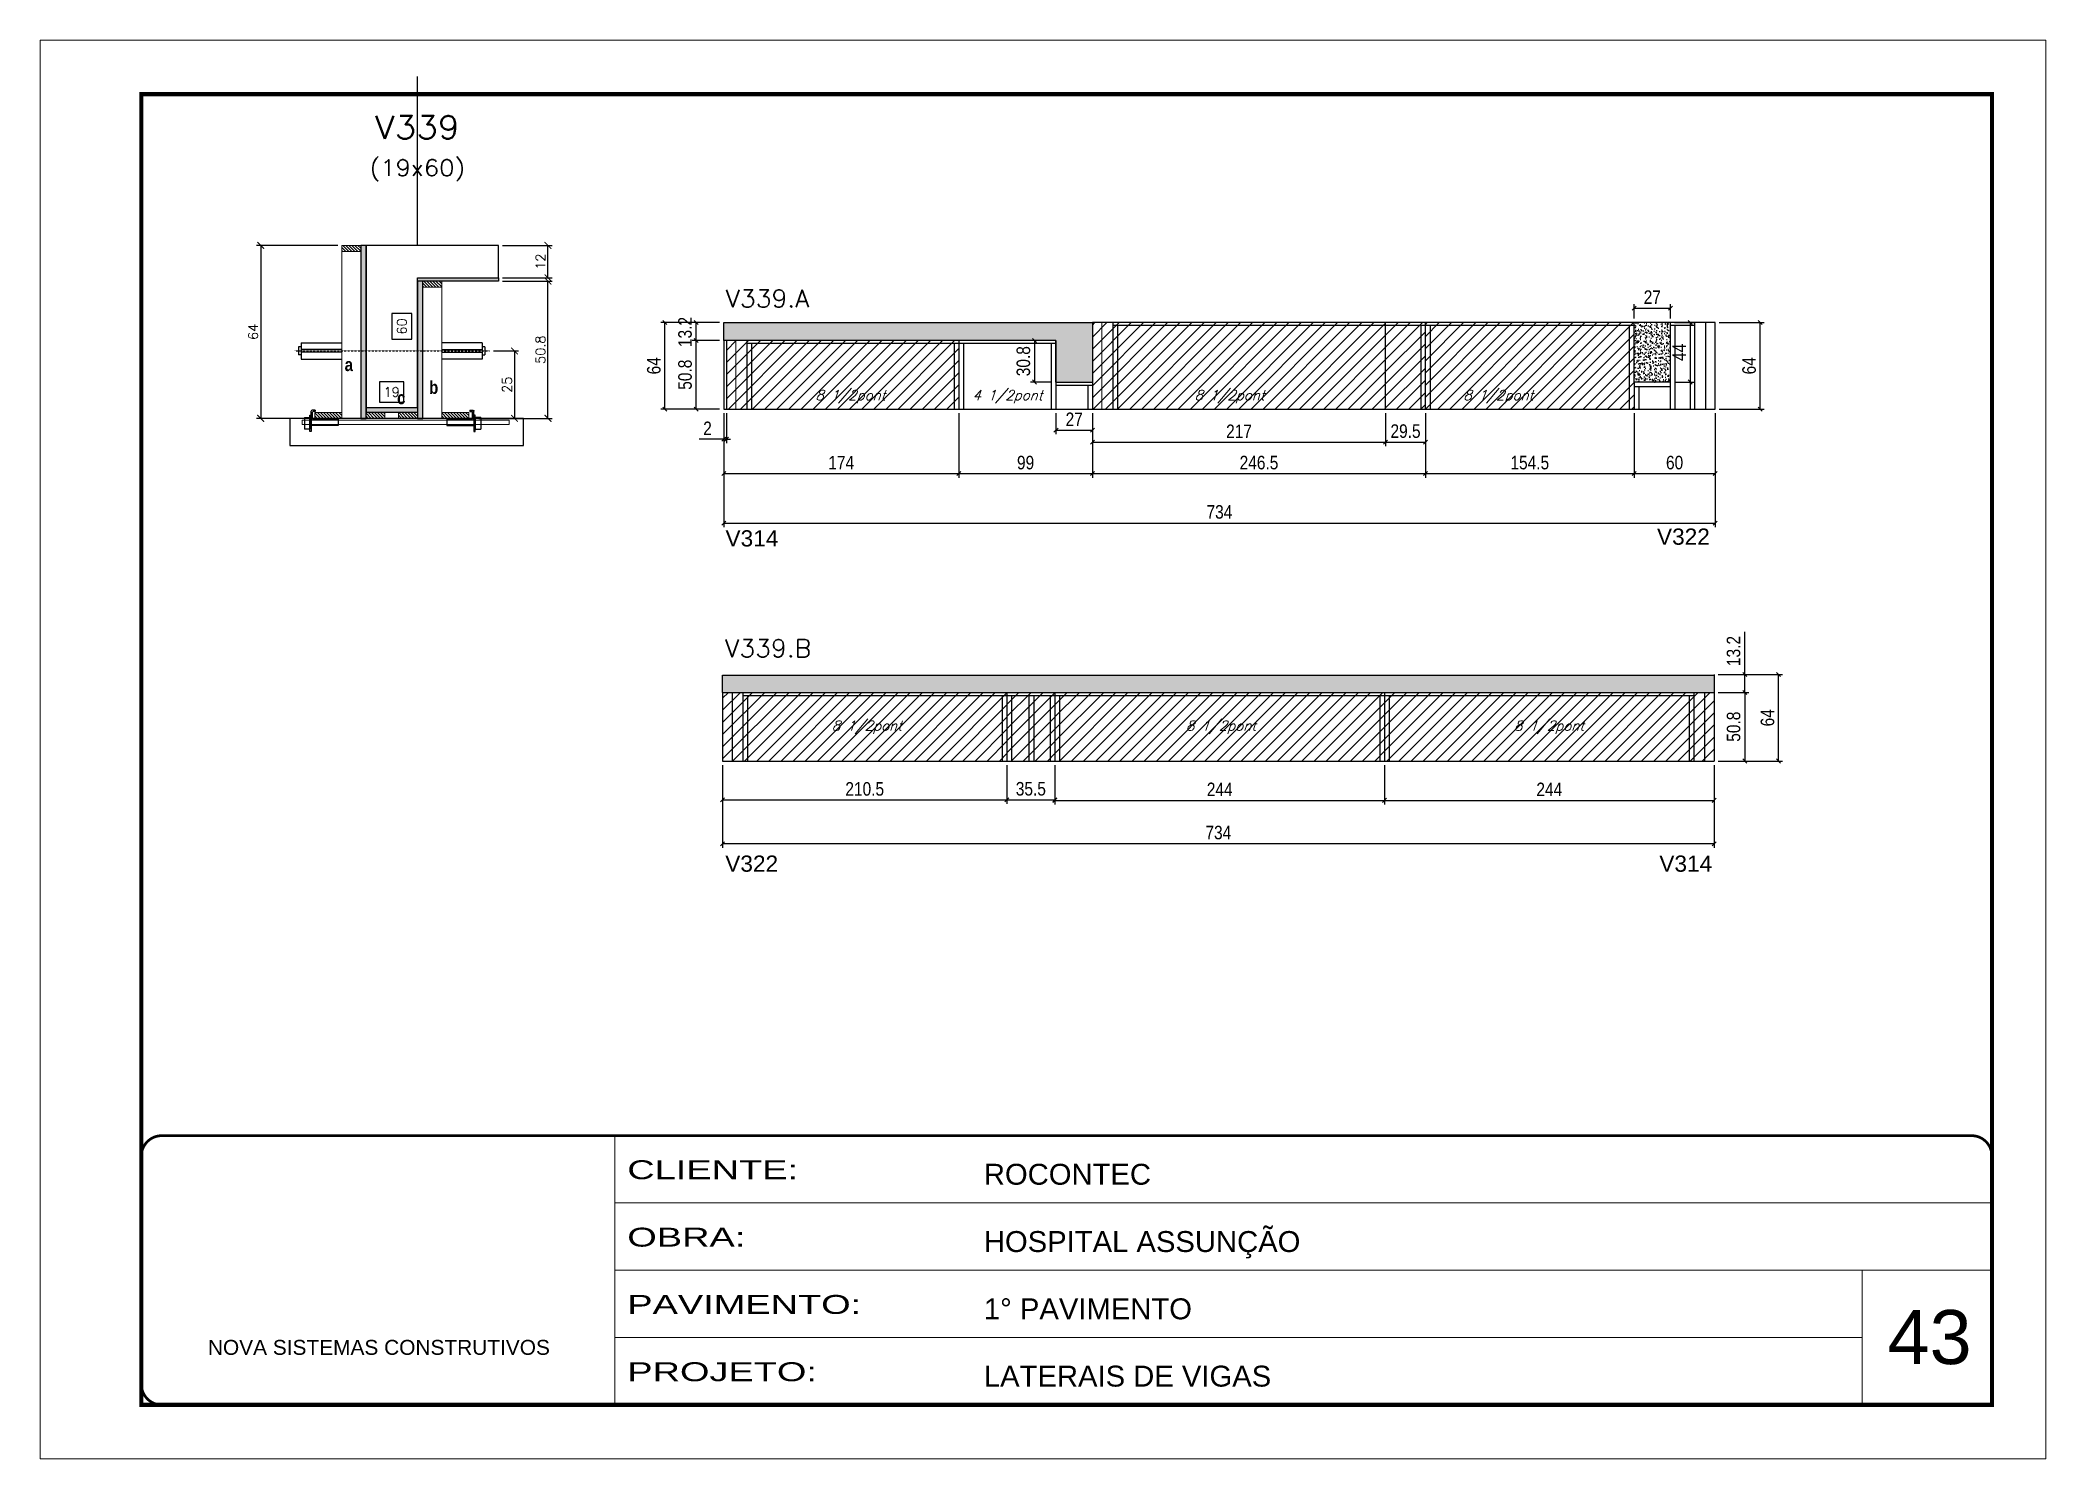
# Model space of a CAD drawing. Extents: x 137137 to 143418, y 10464 to 34486.
# Drawn here: x 140307 to 141792, y 21950 to 23000 of the extents above; entities that cross this region are included whole.
import ezdxf
from ezdxf.enums import TextEntityAlignment as Align

# ---------------------------------------------------------------- set-up
doc = ezdxf.new("R2010")
doc.units = 0
for name, pattern in [('CONTINUO', [0]), ('DASHED', [0.75, 0.5, -0.25]), ('HIDDEN', [0.375, 0.25, -0.125])]:
    doc.linetypes.add(name, pattern=pattern)
for name, color, linetype in [('5', 5, 'Continuous'), ('barrote', 251, 'Continuous'), ('COTA', 241, 'Continuous'), ('Cota Seção (2x)', 4, 'Continuous'), ('detalhes', 4, 'Continuous'), ('Painéis', 200, 'Continuous'), ('presilha', 1, 'Continuous'), ('SARR_2.2x7', 40, 'Continuous'), ('SARR_3.5x7', 81, 'Continuous'), ('TENSOR', 3, 'Continuous'), ('texto', 7, 'Continuous'), ('Texto de Titulo', 7, 'Continuous'), ('Texto Qtd Sarr', 242, 'Continuous')]:
    doc.layers.add(name, color=color, linetype=linetype)
for name, color, linetype, lineweight in [('CARIMBO', 255, 'Continuous', 9), ('CONCRETO', 251, 'Continuous', 25), ('Folhas', 255, 'Continuous', 9), ('Hachura', 251, 'Continuous', 9), ('Madeira', 126, 'Continuous', 18), ('Sarr 2.2x7', 40, 'Continuous', 9), ('SARRAFO DE PRESSAO', 251, 'DASHED', 9), ('SCO-___-LAJ', 2, 'Continuous', 0), ('Texto Seção', 7, 'Continuous', 15)]:
    doc.layers.add(name, color=color, linetype=linetype, lineweight=lineweight)
doc.styles.add('ARIAL', font='arial.ttf')
doc.styles.add('COTA TECNICA', font='techl___.ttf', dxfattribs={"height": 10})
doc.styles.add('REGUA-120', font='ROMANS.shx', dxfattribs={"height": 15})
doc.styles.add('Romans', font='romans.shx')
doc.styles.get("Standard").update_dxf_attribs({"font": 'arial.ttf'})
doc.styles.add('TECNICA', font='techb___.ttf', dxfattribs={"height": 10})
doc.styles.add('Tecnologia', font='')
doc.styles.get('Tecnologia').set_extended_font_data('Forgotten Futurist')
doc.dimstyles.new('Cota Seção (2x)', dxfattribs={"dimtxt": 7, "dimasz": 5, "dimexe": 3, "dimexo": 3, "dimgap": 2, "dimtad": 3, "dimdec": 1, "dimlfac": 0.5, "dimzin": 12, "dimdsep": 46, "dimtxsty": 'Romans', "dimblk": 'ARCHTICK', "dimcen": 0, "dimclrd": 4, "dimclre": 4, "dimclrt": 1, "dimadec": 1, "dimazin": 3, "dimtfac": 1, "dimtdec": 1, "dimtmove": 0, "dimatfit": 3, "dimldrblk": 'OBLIQUE', "dimfxl": 1, "dimtolj": 1, "dimtzin": 12, "dimarcsym": 0})
doc.dimstyles.new('Cota Seção interna', dxfattribs={"dimtxt": 7, "dimasz": 6, "dimexe": 0.18, "dimexo": 2, "dimgap": -4, "dimtad": 3, "dimdec": 1, "dimlfac": 0.5, "dimzin": 12, "dimdsep": 46, "dimtxsty": 'Romans', "dimblk": 'ARCHTICK', "dimcen": 0.09, "dimse1": 1, "dimse2": 1, "dimsd1": 1, "dimsd2": 1, "dimclrd": 180, "dimclre": 5, "dimclrt": 1, "dimadec": 0, "dimazin": 3, "dimtfac": 1, "dimtdec": 1, "dimtofl": 0, "dimtmove": 0, "dimatfit": 3, "dimldrblk": 'ARCHTICK', "dimfxl": 1, "dimtolj": 1, "dimtzin": 0, "dimarcsym": 0})
doc.dimstyles.new('PAINEL', dxfattribs={"dimtxt": 10, "dimasz": 3, "dimexe": 3, "dimexo": 3, "dimgap": 3, "dimtad": 1, "dimdec": 1, "dimzin": 12, "dimdsep": 46, "dimtxsty": 'COTA TECNICA', "dimblk1": 'OBLIQUE', "dimblk2": 'OBLIQUE', "dimsah": 1, "dimcen": 0.9, "dimclrd": 4, "dimclre": 4, "dimclrt": 240, "dimadec": 1, "dimazin": 3, "dimtfac": 1, "dimtdec": 1, "dimtmove": 0, "dimatfit": 3, "dimfxl": 1, "dimtolj": 1, "dimtzin": 12, "dimarcsym": 0})
pattern_1 = [(45, (1573.7853, -7058.3625), (-4.49012806, 4.49012806), [])]
pattern_2 = [(45, (1585, -7000.45), (-4.49012806, 4.49012806), [])]

msp = doc.modelspace()

# ---------------------------------------------------------------- texts
at = {"layer": '5', "linetype": 'Continuous'}
for s, p in [('V314', (140814.72, 22625.29)), ('V322', (141504.36, 22626.57)), ('V322', (140814.55, 22384.56)), ('V314', (141506.11, 22384.56))]:
    msp.add_text(s, height=12, rotation=359.99996, dxfattribs=at).set_placement(p)
at = {"layer": 'CARIMBO', "style": 'ARIAL'}
msp.add_text('43', height=40, dxfattribs=at).set_placement((141675.15, 22020.17))
at = {"layer": 'detalhes', "style": 'TECNICA'}
for s, p in [('a', (140532.79, 22755.09)), ('c', (140571.6, 22730.55)), ('b', (140595.33, 22738.25))]:
    msp.add_text(s, height=9.6, dxfattribs=at).set_placement(p)
at = {"layer": 'texto', "color": 2, "char_height": 7.2737, "attachment_point": 5, "style": 'Romans'}
for s, insert in [('{\\Q19;\\C256;8 1/2pont}', (140907.25, 22736.1)), ('{\\Q19;\\C256;4 1/2pont}', (141023.51, 22736.1)), ('{\\Q19;\\C256;8 1/2pont}', (141187.94, 22736.1)), ('{\\Q19;\\C256;8 1/2pont}', (141386.92, 22736.1)), ('{\\Q19;\\C256;8 1/2pont}', (140919.4, 22491.5)), ('{\\Q19;\\C256;8 1/2pont}', (141181.62, 22491.5)), ('{\\Q19;\\C256;8 1/2pont}', (141424.51, 22491.5))]:
    msp.add_mtext(s, dxfattribs=dict(at, insert=insert))
at = {"layer": 'Texto Seção', "style": 'REGUA-120', "width": 1.05}
for s, p in [('V339.A', (140814.86, 22802.31)), ('V339.B', (140814.49, 22543.45))]:
    msp.add_text(s, height=13, dxfattribs=at).set_placement(p)

# ---------------------------------------------------------------- blocks, each defined once
blk = doc.blocks.new('9999999999')
at = {"color": 30, "linetype": 'CONTINUO'}
for p, q in [((98564.6, 34230.2), (98564.6, 34429.4)), ((98564.6, 34379.6), (99584, 34379.6)), ((98564.6, 34329.8), (99488, 34329.8)), ((99584, 34329.8), (99488, 34329.8)), ((99488, 34329.8), (99488, 34230.2)), ((98564.6, 34280), (99488, 34280))]:
    blk.add_line(p, q, dxfattribs=at)
at = {"color": 30, "linetype": 'CONTINUO', "const_width": 2}
blk.add_lwpolyline([(99584, 34230.2), (99584, 34414.4, 0.414214), (99569, 34429.4), (98229, 34429.4, 0.414214), (98214, 34414.4), (98214, 34245.2, 0.414214), (98229, 34230.2), (99584, 34230.2)], format="xyb", dxfattribs=at)
at = {"layer": 'Folhas'}
blk.add_lwpolyline([(98139, 34190.2), (99624, 34190.2), (99624, 35240.2), (98139, 35240.2)], close=True, dxfattribs=at)
at = {"layer": 'Folhas', "color": 30, "const_width": 3}
blk.add_lwpolyline([(98214, 34230.2), (99584, 34230.2), (99584, 35200.2), (98214, 35200.2)], close=True, dxfattribs=at)
at = {"color": 7, "linetype": 'Continuous', "ltscale": 5, "style": 'ARIAL'}
for s, height, p in [('ROCONTEC', 15.48, (98837.7, 34393.1)), ('HOSPITAL ASSUNÇÃO', 15.483, (98837.7, 34343.3)), ('1° PAVIMENTO', 15.483, (98837.7, 34293.5)), ('NOVA SISTEMAS CONSTRUTIVOS', 11.059, (98263.2, 34267.2)), ('LATERAIS DE VIGAS', 15.483, (98837.7, 34243.7))]:
    blk.add_text(s, height=height, dxfattribs=at).set_placement(p)
at = {"layer": 'Folhas', "color": 7, "style": 'Tecnologia', "width": 1.5}
for s, p in [('CLIENTE:', (98573.7, 34397.2)), ('OBRA:', (98573.7, 34347.3)), ('PAVIMENTO:', (98573.7, 34297.5)), ('PROJETO:', (98573.7, 34247.7))]:
    blk.add_text(s, height=14, dxfattribs=at).set_placement(p)
blk = doc.blocks.new('titulo1')
at = {"layer": 'Defpoints', "color": 252, "linetype": 'HIDDEN', "ltscale": 2}
blk.add_line((0, 0), (0, 125), dxfattribs=at)
at = {"layer": 'Defpoints', "style": 'Romans', "oblique": 15}
blk.add_attdef('FOLHA', text='', height=10, dxfattribs=at).set_placement((0, 15.6), align=Align.MIDDLE_CENTER)
at = {"layer": 'Texto Qtd Sarr', "color": 3, "style": 'Romans', "oblique": 15}
for tag, height, p in [('TITULO', 17, (0, 71.4)), ('SEÇÃO', 12, (0, 41.5))]:
    blk.add_attdef(tag, text='', height=height, dxfattribs=at).set_placement(p, align=Align.MIDDLE_CENTER)
blk = doc.blocks.new('_ArchTick')
at = {"color": 0, "linetype": 'ByBlock', "const_width": 0.15}
blk.add_lwpolyline([(-0.5, -0.5), (0.5, 0.5)], dxfattribs=at)
blk = doc.blocks.new('*D1260')
at = {"layer": 'COTA', "color": 4, "lineweight": -2, "transparency": 16777216}
for p, q in [((140649.6, 22821.7), (140686.3, 22821.7)), ((140683.3, 22720.1), (140683.3, 22821.7)), ((140632, 22720.1), (140686.3, 22720.1))]:
    blk.add_line(p, q, dxfattribs=at)
at = {"layer": 'Defpoints', "color": 0, "transparency": 16777216}
for p in [(140646.6, 22821.7), (140683.3, 22821.7), (140629, 22720.1)]:
    blk.add_point(p, dxfattribs=at)
at = {"layer": 'COTA', "color": 4, "lineweight": -2, "transparency": 16777216, "xscale": 5, "yscale": 5, "zscale": 5}
for p, rotation in [((140683.3, 22821.7), 90), ((140683.3, 22720.1), 270)]:
    blk.add_blockref('_ArchTick', p, dxfattribs=dict(at, rotation=rotation))
at = {"layer": 'COTA', "color": 1, "transparency": 16777216, "insert": (140677.8, 22770.9), "char_height": 7, "attachment_point": 5, "rotation": 90, "style": 'Romans'}
blk.add_mtext('\\A1;50.8', dxfattribs=at)
blk = doc.blocks.new('_Oblique')
at = {"color": 0, "linetype": 'ByBlock', "lineweight": -2}
blk.add_line((-0.5, -0.5), (0.5, 0.5), dxfattribs=at)
blk = doc.blocks.new('*D1261')
at = {"layer": 'COTA', "color": 4, "lineweight": -2, "transparency": 16777216}
for p, q in [((140649.6, 22848.1), (140686.3, 22848.1)), ((140683.3, 22824.1), (140683.3, 22848.1)), ((140649.6, 22824.1), (140686.3, 22824.1))]:
    blk.add_line(p, q, dxfattribs=at)
at = {"layer": 'Defpoints', "color": 0, "transparency": 16777216}
for p in [(140646.6, 22848.1), (140683.3, 22848.1), (140646.6, 22824.1)]:
    blk.add_point(p, dxfattribs=at)
at = {"layer": 'COTA', "color": 4, "lineweight": -2, "transparency": 16777216, "xscale": 5, "yscale": 5, "zscale": 5}
for p, rotation in [((140683.3, 22848.1), 90), ((140683.3, 22824.1), 270)]:
    blk.add_blockref('_ArchTick', p, dxfattribs=dict(at, rotation=rotation))
at = {"layer": 'COTA', "color": 1, "transparency": 16777216, "insert": (140677.8, 22836.1), "char_height": 7, "attachment_point": 5, "rotation": 90, "style": 'Romans'}
blk.add_mtext('\\A1;12', dxfattribs=at)
blk = doc.blocks.new('*D1262')
at = {"layer": 'Cota Seção (2x)', "color": 180, "lineweight": -2, "transparency": 16777216}
for p, q in [((140582.6, 22797.6), (140567.6, 22797.6)), ((140567.6, 22797.6), (140567.6, 22778.6)), ((140582.6, 22778.6), (140582.6, 22797.6)), ((140567.6, 22778.6), (140582.6, 22778.6))]:
    blk.add_line(p, q, dxfattribs=at)
at = {"layer": 'Defpoints', "color": 0, "transparency": 16777216}
for p in [(140586.6, 22848.1), (140586.6, 22848.1), (140586.6, 22728.1)]:
    blk.add_point(p, dxfattribs=at)
at = {"layer": 'Cota Seção (2x)', "color": 1, "transparency": 16777216, "insert": (140575.1, 22788.1), "char_height": 7, "attachment_point": 5, "rotation": 90, "style": 'Romans'}
blk.add_mtext('\\A1;60', dxfattribs=at)
blk = doc.blocks.new('PRESILHA METÁLICA 1')
at = {"layer": 'presilha'}
for p, q in [((0, 13), (6, 13)), ((0, 13), (0, 0)), ((6, 0), (0, 0)), ((6, 15.5), (7.5, 15.5)), ((6, -2.5), (6, 15.5)), ((6, 13), (6, 0)), ((7.5, 10.6), (7.5, 19.9)), ((7.5, 15.5), (7.5, -2.5)), ((37.5, 4.1), (7.5, 4.1)), ((12, 21), (8.6, 21)), ((9, 11.6), (9, 18.9)), ((12, 19.5), (9.6, 19.5)), ((37.5, 11), (9.6, 11)), ((12, 21), (12, 19.5)), ((37.5, 11), (37.5, 4.1)), ((7.5, -2.5), (6, -2.5))]:
    blk.add_line(p, q, dxfattribs=at)
for centre, radius, start, end in [((8.6, 19.9), 1.14, 90, 180), ((9.6, 18.9), 0.57, 90, 180), ((9.6, 11.6), 0.57, 180, 270)]:
    blk.add_arc(centre, radius, start, end, dxfattribs=at)
blk = doc.blocks.new('*D1263')
at = {"layer": 'Cota Seção (2x)', "color": 180, "lineweight": -2, "transparency": 16777216}
for p, q in [((140576.6, 22747.1), (140558.6, 22747.1)), ((140558.6, 22747.1), (140558.6, 22732.1)), ((140576.6, 22732.1), (140576.6, 22747.1)), ((140558.6, 22732.1), (140576.6, 22732.1))]:
    blk.add_line(p, q, dxfattribs=at)
at = {"layer": 'Defpoints', "color": 0, "transparency": 16777216}
for p in [(140586.6, 22728.1), (140548.6, 22720.1), (140586.6, 22720.1)]:
    blk.add_point(p, dxfattribs=at)
at = {"layer": 'Cota Seção (2x)', "color": 1, "transparency": 16777216, "insert": (140567.6, 22739.6), "char_height": 7, "attachment_point": 5, "style": 'Romans'}
blk.add_mtext('\\A1;19', dxfattribs=at)
blk = doc.blocks.new('*D1264')
at = {"layer": 'COTA', "color": 4, "lineweight": -2, "transparency": 16777216}
for p, q in [((140527.6, 22848.1), (140467.6, 22848.1)), ((140470.6, 22848.1), (140470.6, 22720.1)), ((140527.6, 22720.1), (140467.6, 22720.1))]:
    blk.add_line(p, q, dxfattribs=at)
at = {"layer": 'Defpoints', "color": 0, "transparency": 16777216}
for p in [(140530.6, 22848.1), (140470.6, 22720.1), (140530.6, 22720.1)]:
    blk.add_point(p, dxfattribs=at)
at = {"layer": 'COTA', "color": 4, "lineweight": -2, "transparency": 16777216, "xscale": 5, "yscale": 5, "zscale": 5}
for p, rotation in [((140470.6, 22848.1), 90), ((140470.6, 22720.1), 270)]:
    blk.add_blockref('_ArchTick', p, dxfattribs=dict(at, rotation=rotation))
at = {"layer": 'COTA', "color": 1, "transparency": 16777216, "insert": (140465.1, 22784.1), "char_height": 7, "attachment_point": 5, "rotation": 90, "style": 'Romans'}
blk.add_mtext('\\A1;64', dxfattribs=at)
blk = doc.blocks.new('*D1265')
at = {"layer": 'COTA', "color": 4, "lineweight": -2, "transparency": 16777216}
for p, q in [((140642.9, 22770), (140661.5, 22770)), ((140658.5, 22770), (140658.5, 22720.1)), ((140642.9, 22720.1), (140661.5, 22720.1))]:
    blk.add_line(p, q, dxfattribs=at)
at = {"layer": 'Defpoints', "color": 0, "transparency": 16777216}
for p in [(140639.9, 22770), (140639.9, 22720.1), (140658.5, 22720.1)]:
    blk.add_point(p, dxfattribs=at)
at = {"layer": 'COTA', "color": 4, "lineweight": -2, "transparency": 16777216, "xscale": 5, "yscale": 5, "zscale": 5}
for p, rotation in [((140658.5, 22770), 90), ((140658.5, 22720.1), 270)]:
    blk.add_blockref('_ArchTick', p, dxfattribs=dict(at, rotation=rotation))
at = {"layer": 'COTA', "color": 1, "transparency": 16777216, "insert": (140653, 22745), "char_height": 7, "attachment_point": 5, "rotation": 90, "style": 'Romans'}
blk.add_mtext('\\A1;25', dxfattribs=at)
blk = doc.blocks.new('*D1266')
at = {"layer": 'COTA', "color": 4, "linetype": 'ByBlock', "lineweight": -2, "transparency": 16777216}
for p, q in [((141549.6, 22517.3), (141572.3, 22517.3)), ((141569.3, 22517.3), (141569.3, 22466.5)), ((141549.6, 22466.5), (141572.3, 22466.5))]:
    blk.add_line(p, q, dxfattribs=at)
at = {"layer": 'Defpoints', "color": 0, "linetype": 'ByBlock', "transparency": 16777216}
for p in [(141546.6, 22517.3), (141546.6, 22466.5), (141569.3, 22466.5)]:
    blk.add_point(p, dxfattribs=at)
at = {"layer": 'COTA', "color": 4, "linetype": 'ByBlock', "lineweight": -2, "transparency": 16777216, "xscale": 3, "yscale": 3, "zscale": 3}
for p, rotation in [((141569.3, 22517.3), 90), ((141569.3, 22466.5), 270)]:
    blk.add_blockref('_Oblique', p, dxfattribs=dict(at, rotation=rotation))
at = {"layer": 'COTA', "color": 240, "linetype": 'ByBlock', "transparency": 16777216, "insert": (141561.1, 22491.9), "char_height": 10, "attachment_point": 5, "rotation": 90, "style": 'COTA TECNICA'}
blk.add_mtext('\\A1;50.8', dxfattribs=at)
blk = doc.blocks.new('*D1267')
at = {"layer": 'COTA', "color": 4, "linetype": 'ByBlock', "lineweight": -2, "transparency": 16777216}
for p, q in [((141569.3, 22530.5), (141569.3, 22562.2)), ((141549.6, 22530.5), (141572.3, 22530.5)), ((141569.3, 22517.3), (141569.3, 22530.5)), ((141549.6, 22517.3), (141572.3, 22517.3))]:
    blk.add_line(p, q, dxfattribs=at)
at = {"layer": 'Defpoints', "color": 0, "linetype": 'ByBlock', "transparency": 16777216}
for p in [(141546.6, 22530.5), (141546.6, 22517.3), (141569.3, 22517.3)]:
    blk.add_point(p, dxfattribs=at)
at = {"layer": 'COTA', "color": 4, "linetype": 'ByBlock', "lineweight": -2, "transparency": 16777216, "xscale": 3, "yscale": 3, "zscale": 3}
for p, rotation in [((141569.3, 22530.5), 90), ((141569.3, 22517.3), 270)]:
    blk.add_blockref('_Oblique', p, dxfattribs=dict(at, rotation=rotation))
at = {"layer": 'COTA', "color": 240, "linetype": 'ByBlock', "transparency": 16777216, "insert": (141561.1, 22547.9), "char_height": 10, "attachment_point": 5, "rotation": 90, "style": 'COTA TECNICA'}
blk.add_mtext('\\A1;13.2', dxfattribs=at)
blk = doc.blocks.new('*D1268')
at = {"layer": 'COTA', "color": 4, "linetype": 'ByBlock', "lineweight": -2, "transparency": 16777216}
for p, q in [((141058.6, 22463.5), (141058.6, 22434.4)), ((141302.6, 22463.5), (141302.6, 22434.4)), ((141058.6, 22437.4), (141302.6, 22437.4))]:
    blk.add_line(p, q, dxfattribs=at)
at = {"layer": 'Defpoints', "color": 0, "linetype": 'ByBlock', "transparency": 16777216}
for p in [(141058.6, 22466.5), (141302.6, 22466.5), (141302.6, 22437.4)]:
    blk.add_point(p, dxfattribs=at)
at = {"layer": 'COTA', "color": 4, "linetype": 'ByBlock', "lineweight": -2, "transparency": 16777216, "xscale": 3, "yscale": 3, "zscale": 3, "rotation": 180}
blk.add_blockref('_Oblique', (141058.6, 22437.4), dxfattribs=at)
at = {"layer": 'COTA', "color": 4, "linetype": 'ByBlock', "lineweight": -2, "transparency": 16777216, "xscale": 3, "yscale": 3, "zscale": 3}
blk.add_blockref('_Oblique', (141302.6, 22437.4), dxfattribs=at)
at = {"layer": 'COTA', "color": 240, "linetype": 'ByBlock', "transparency": 16777216, "insert": (141180.6, 22445.5), "char_height": 10, "attachment_point": 5, "style": 'COTA TECNICA'}
blk.add_mtext('\\A1;244', dxfattribs=at)
blk = doc.blocks.new('*D1269')
at = {"layer": 'COTA', "color": 4, "linetype": 'ByBlock', "lineweight": -2, "transparency": 16777216}
for p, q in [((141302.6, 22463.5), (141302.6, 22434.4)), ((141546.6, 22463.5), (141546.6, 22434.4)), ((141302.6, 22437.4), (141546.6, 22437.4))]:
    blk.add_line(p, q, dxfattribs=at)
at = {"layer": 'Defpoints', "color": 0, "linetype": 'ByBlock', "transparency": 16777216}
for p in [(141302.6, 22466.5), (141546.6, 22466.5), (141546.6, 22437.4)]:
    blk.add_point(p, dxfattribs=at)
at = {"layer": 'COTA', "color": 4, "linetype": 'ByBlock', "lineweight": -2, "transparency": 16777216, "xscale": 3, "yscale": 3, "zscale": 3, "rotation": 180}
blk.add_blockref('_Oblique', (141302.6, 22437.4), dxfattribs=at)
at = {"layer": 'COTA', "color": 4, "linetype": 'ByBlock', "lineweight": -2, "transparency": 16777216, "xscale": 3, "yscale": 3, "zscale": 3}
blk.add_blockref('_Oblique', (141546.6, 22437.4), dxfattribs=at)
at = {"layer": 'COTA', "color": 240, "linetype": 'ByBlock', "transparency": 16777216, "insert": (141424.6, 22445.5), "char_height": 10, "attachment_point": 5, "style": 'COTA TECNICA'}
blk.add_mtext('\\A1;244', dxfattribs=at)
blk = doc.blocks.new('*D1270')
at = {"layer": 'COTA', "color": 4, "linetype": 'ByBlock', "lineweight": -2, "transparency": 16777216}
for p, q in [((141549.6, 22530.5), (141597.3, 22530.5)), ((141594.3, 22466.5), (141594.3, 22530.5)), ((141549.6, 22466.5), (141597.3, 22466.5))]:
    blk.add_line(p, q, dxfattribs=at)
at = {"layer": 'Defpoints', "color": 0, "linetype": 'ByBlock', "transparency": 16777216}
for p in [(141546.6, 22530.5), (141594.3, 22530.5), (141546.6, 22466.5)]:
    blk.add_point(p, dxfattribs=at)
at = {"layer": 'COTA', "color": 4, "linetype": 'ByBlock', "lineweight": -2, "transparency": 16777216, "xscale": 3, "yscale": 3, "zscale": 3}
for p, rotation in [((141594.3, 22530.5), 90), ((141594.3, 22466.5), 270)]:
    blk.add_blockref('_Oblique', p, dxfattribs=dict(at, rotation=rotation))
at = {"layer": 'COTA', "color": 240, "linetype": 'ByBlock', "transparency": 16777216, "insert": (141586.2, 22498.5), "char_height": 10, "attachment_point": 5, "rotation": 90, "style": 'COTA TECNICA'}
blk.add_mtext('\\A1;64', dxfattribs=at)
blk = doc.blocks.new('*D1271')
at = {"layer": 'COTA', "color": 4, "linetype": 'ByBlock', "lineweight": -2, "transparency": 16777216}
for p, q in [((141086.4, 22724), (141086.4, 22699.5)), ((141303.4, 22724), (141303.4, 22699.5)), ((141086.4, 22702.5), (141303.4, 22702.5))]:
    blk.add_line(p, q, dxfattribs=at)
at = {"layer": 'Defpoints', "color": 0, "linetype": 'ByBlock', "transparency": 16777216}
for p in [(141086.4, 22727), (141303.4, 22727), (141303.4, 22702.5)]:
    blk.add_point(p, dxfattribs=at)
at = {"layer": 'COTA', "color": 4, "linetype": 'ByBlock', "lineweight": -2, "transparency": 16777216, "xscale": 3, "yscale": 3, "zscale": 3, "rotation": 180}
blk.add_blockref('_Oblique', (141086.4, 22702.5), dxfattribs=at)
at = {"layer": 'COTA', "color": 4, "linetype": 'ByBlock', "lineweight": -2, "transparency": 16777216, "xscale": 3, "yscale": 3, "zscale": 3}
blk.add_blockref('_Oblique', (141303.4, 22702.5), dxfattribs=at)
at = {"layer": 'COTA', "color": 240, "linetype": 'ByBlock', "transparency": 16777216, "insert": (141194.9, 22710.5), "char_height": 10, "attachment_point": 5, "style": 'COTA TECNICA'}
blk.add_mtext('\\A1;217', dxfattribs=at)
blk = doc.blocks.new('*D1272')
at = {"layer": 'COTA', "color": 4, "linetype": 'ByBlock', "lineweight": -2, "transparency": 16777216}
for p, q in [((141303.4, 22724), (141303.4, 22699.5)), ((141332.9, 22724), (141332.9, 22699.5)), ((141303.4, 22702.5), (141332.9, 22702.5))]:
    blk.add_line(p, q, dxfattribs=at)
at = {"layer": 'Defpoints', "color": 0, "linetype": 'ByBlock', "transparency": 16777216}
for p in [(141303.4, 22727), (141332.9, 22727), (141332.9, 22702.5)]:
    blk.add_point(p, dxfattribs=at)
at = {"layer": 'COTA', "color": 4, "linetype": 'ByBlock', "lineweight": -2, "transparency": 16777216, "xscale": 3, "yscale": 3, "zscale": 3, "rotation": 180}
blk.add_blockref('_Oblique', (141303.4, 22702.5), dxfattribs=at)
at = {"layer": 'COTA', "color": 4, "linetype": 'ByBlock', "lineweight": -2, "transparency": 16777216, "xscale": 3, "yscale": 3, "zscale": 3}
blk.add_blockref('_Oblique', (141332.9, 22702.5), dxfattribs=at)
at = {"layer": 'COTA', "color": 240, "linetype": 'ByBlock', "transparency": 16777216, "insert": (141318.2, 22710.6), "char_height": 10, "attachment_point": 5, "style": 'COTA TECNICA'}
blk.add_mtext('\\A1;29.5', dxfattribs=at)
blk = doc.blocks.new('*D1273')
at = {"layer": 'COTA', "color": 4, "linetype": 'ByBlock', "lineweight": -2, "transparency": 16777216}
for p, q in [((141332.9, 22724), (141332.9, 22676.2)), ((141487.4, 22724), (141487.4, 22676.2)), ((141332.9, 22679.2), (141487.4, 22679.2))]:
    blk.add_line(p, q, dxfattribs=at)
at = {"layer": 'Defpoints', "color": 0, "linetype": 'ByBlock', "transparency": 16777216}
for p in [(141332.9, 22727), (141487.4, 22727), (141487.4, 22679.2)]:
    blk.add_point(p, dxfattribs=at)
at = {"layer": 'COTA', "color": 4, "linetype": 'ByBlock', "lineweight": -2, "transparency": 16777216, "xscale": 3, "yscale": 3, "zscale": 3, "rotation": 180}
blk.add_blockref('_Oblique', (141332.9, 22679.2), dxfattribs=at)
at = {"layer": 'COTA', "color": 4, "linetype": 'ByBlock', "lineweight": -2, "transparency": 16777216, "xscale": 3, "yscale": 3, "zscale": 3}
blk.add_blockref('_Oblique', (141487.4, 22679.2), dxfattribs=at)
at = {"layer": 'COTA', "color": 240, "linetype": 'ByBlock', "transparency": 16777216, "insert": (141410.2, 22687.3), "char_height": 10, "attachment_point": 5, "style": 'COTA TECNICA'}
blk.add_mtext('\\A1;154.5', dxfattribs=at)
blk = doc.blocks.new('*D1274')
at = {"layer": 'COTA', "color": 4, "linetype": 'ByBlock', "lineweight": -2, "transparency": 16777216}
for p, q in [((141086.4, 22724), (141086.4, 22676.2)), ((141332.9, 22724), (141332.9, 22676.2)), ((141086.4, 22679.2), (141332.9, 22679.2))]:
    blk.add_line(p, q, dxfattribs=at)
at = {"layer": 'Defpoints', "color": 0, "linetype": 'ByBlock', "transparency": 16777216}
for p in [(141086.4, 22727), (141332.9, 22727), (141332.9, 22679.2)]:
    blk.add_point(p, dxfattribs=at)
at = {"layer": 'COTA', "color": 4, "linetype": 'ByBlock', "lineweight": -2, "transparency": 16777216, "xscale": 3, "yscale": 3, "zscale": 3, "rotation": 180}
blk.add_blockref('_Oblique', (141086.4, 22679.2), dxfattribs=at)
at = {"layer": 'COTA', "color": 4, "linetype": 'ByBlock', "lineweight": -2, "transparency": 16777216, "xscale": 3, "yscale": 3, "zscale": 3}
blk.add_blockref('_Oblique', (141332.9, 22679.2), dxfattribs=at)
at = {"layer": 'COTA', "color": 240, "linetype": 'ByBlock', "transparency": 16777216, "insert": (141209.7, 22687.3), "char_height": 10, "attachment_point": 5, "style": 'COTA TECNICA'}
blk.add_mtext('\\A1;246.5', dxfattribs=at)
blk = doc.blocks.new('*D1275')
at = {"layer": 'COTA', "color": 4, "linetype": 'ByBlock', "lineweight": -2, "transparency": 16777216}
for p, q in [((140810.4, 22777.8), (140790, 22777.8)), ((140793, 22727), (140793, 22777.8)), ((140810.4, 22727), (140790, 22727))]:
    blk.add_line(p, q, dxfattribs=at)
at = {"layer": 'Defpoints', "color": 0, "linetype": 'ByBlock', "transparency": 16777216}
for p in [(140793, 22777.8), (140813.4, 22777.8), (140813.4, 22727)]:
    blk.add_point(p, dxfattribs=at)
at = {"layer": 'COTA', "color": 4, "linetype": 'ByBlock', "lineweight": -2, "transparency": 16777216, "xscale": 3, "yscale": 3, "zscale": 3}
for p, rotation in [((140793, 22777.8), 90), ((140793, 22727), 270)]:
    blk.add_blockref('_Oblique', p, dxfattribs=dict(at, rotation=rotation))
at = {"layer": 'COTA', "color": 240, "linetype": 'ByBlock', "transparency": 16777216, "insert": (140784.8, 22752.4), "char_height": 10, "attachment_point": 5, "rotation": 90, "style": 'COTA TECNICA'}
blk.add_mtext('\\A1;50.8', dxfattribs=at)
blk = doc.blocks.new('*D1276')
at = {"layer": 'COTA', "color": 4, "linetype": 'ByBlock', "lineweight": -2, "transparency": 16777216}
for p, q in [((140810.4, 22791), (140790, 22791)), ((140793, 22777.8), (140793, 22791)), ((140810.4, 22777.8), (140790, 22777.8))]:
    blk.add_line(p, q, dxfattribs=at)
at = {"layer": 'Defpoints', "color": 0, "linetype": 'ByBlock', "transparency": 16777216}
for p in [(140793, 22791), (140813.4, 22791), (140813.4, 22777.8)]:
    blk.add_point(p, dxfattribs=at)
at = {"layer": 'COTA', "color": 4, "linetype": 'ByBlock', "lineweight": -2, "transparency": 16777216, "xscale": 3, "yscale": 3, "zscale": 3}
for p, rotation in [((140793, 22791), 90), ((140793, 22777.8), 270)]:
    blk.add_blockref('_Oblique', p, dxfattribs=dict(at, rotation=rotation))
at = {"layer": 'COTA', "color": 240, "linetype": 'ByBlock', "transparency": 16777216, "insert": (140784.8, 22784), "char_height": 10, "attachment_point": 5, "rotation": 90, "style": 'COTA TECNICA'}
blk.add_mtext('\\A1;13.2', dxfattribs=at)
blk = doc.blocks.new('*D1292')
at = {"layer": 'COTA', "color": 4, "lineweight": -2, "transparency": 16777216}
for p, q in [((140813.4, 22724), (140813.4, 22701.7)), ((140815.4, 22724), (140815.4, 22701.7)), ((140813.4, 22704.7), (140795.3, 22704.7)), ((140815.4, 22704.7), (140813.4, 22704.7)), ((140815.4, 22704.7), (140818.4, 22704.7))]:
    blk.add_line(p, q, dxfattribs=at)
at = {"layer": 'Defpoints', "color": 0, "transparency": 16777216}
for p in [(140813.4, 22727), (140815.4, 22727), (140813.4, 22704.7)]:
    blk.add_point(p, dxfattribs=at)
at = {"layer": 'COTA', "color": 4, "lineweight": -2, "transparency": 16777216, "xscale": 3, "yscale": 3, "zscale": 3}
blk.add_blockref('_Oblique', (140813.4, 22704.7), dxfattribs=at)
at = {"layer": 'COTA', "color": 4, "lineweight": -2, "transparency": 16777216, "xscale": 3, "yscale": 3, "zscale": 3, "rotation": 180}
blk.add_blockref('_Oblique', (140815.4, 22704.7), dxfattribs=at)
at = {"layer": 'COTA', "color": 240, "transparency": 16777216, "insert": (140801.4, 22712.7), "char_height": 10, "attachment_point": 5, "style": 'COTA TECNICA'}
blk.add_mtext('\\A1;2', dxfattribs=at)
blk = doc.blocks.new('*D1293')
at = {"layer": 'COTA', "color": 4, "lineweight": -2, "transparency": 16777216}
for p, q in [((140812.6, 22463.5), (140812.6, 22434.7)), ((141023.1, 22463.5), (141023.1, 22434.7)), ((140812.6, 22437.7), (141023.1, 22437.7))]:
    blk.add_line(p, q, dxfattribs=at)
at = {"layer": 'Defpoints', "color": 0, "transparency": 16777216}
for p in [(140812.6, 22466.5), (141023.1, 22466.5), (141023.1, 22437.7)]:
    blk.add_point(p, dxfattribs=at)
at = {"layer": 'COTA', "color": 4, "lineweight": -2, "transparency": 16777216, "xscale": 3, "yscale": 3, "zscale": 3, "rotation": 180}
blk.add_blockref('_Oblique', (140812.6, 22437.7), dxfattribs=at)
at = {"layer": 'COTA', "color": 4, "lineweight": -2, "transparency": 16777216, "xscale": 3, "yscale": 3, "zscale": 3}
blk.add_blockref('_Oblique', (141023.1, 22437.7), dxfattribs=at)
at = {"layer": 'COTA', "color": 240, "transparency": 16777216, "insert": (140917.8, 22445.8), "char_height": 10, "attachment_point": 5, "style": 'COTA TECNICA'}
blk.add_mtext('\\A1;210.5', dxfattribs=at)
blk = doc.blocks.new('*D1294')
at = {"layer": 'COTA', "color": 4, "lineweight": -2, "transparency": 16777216}
for p, q in [((141023.1, 22463.5), (141023.1, 22434.7)), ((141058.6, 22463.5), (141058.6, 22434.7)), ((141023.1, 22437.7), (141058.6, 22437.7))]:
    blk.add_line(p, q, dxfattribs=at)
at = {"layer": 'Defpoints', "color": 0, "transparency": 16777216}
for p in [(141023.1, 22466.5), (141058.6, 22466.5), (141058.6, 22437.7)]:
    blk.add_point(p, dxfattribs=at)
at = {"layer": 'COTA', "color": 4, "lineweight": -2, "transparency": 16777216, "xscale": 3, "yscale": 3, "zscale": 3, "rotation": 180}
blk.add_blockref('_Oblique', (141023.1, 22437.7), dxfattribs=at)
at = {"layer": 'COTA', "color": 4, "lineweight": -2, "transparency": 16777216, "xscale": 3, "yscale": 3, "zscale": 3}
blk.add_blockref('_Oblique', (141058.6, 22437.7), dxfattribs=at)
at = {"layer": 'COTA', "color": 240, "transparency": 16777216, "insert": (141040.8, 22445.9), "char_height": 10, "attachment_point": 5, "style": 'COTA TECNICA'}
blk.add_mtext('\\A1;35.5', dxfattribs=at)
blk = doc.blocks.new('*D1279')
at = {"layer": 'COTA', "color": 4, "lineweight": -2, "transparency": 16777216}
for p, q in [((140810.4, 22791), (140766.8, 22791)), ((140769.8, 22727), (140769.8, 22791)), ((140810.4, 22727), (140766.8, 22727))]:
    blk.add_line(p, q, dxfattribs=at)
at = {"layer": 'Defpoints', "color": 0, "transparency": 16777216}
for p in [(140769.8, 22791), (140813.4, 22791), (140813.4, 22727)]:
    blk.add_point(p, dxfattribs=at)
at = {"layer": 'COTA', "color": 4, "lineweight": -2, "transparency": 16777216, "xscale": 3, "yscale": 3, "zscale": 3}
for p, rotation in [((140769.8, 22791), 90), ((140769.8, 22727), 270)]:
    blk.add_blockref('_Oblique', p, dxfattribs=dict(at, rotation=rotation))
at = {"layer": 'COTA', "color": 240, "transparency": 16777216, "insert": (140761.7, 22759), "char_height": 10, "attachment_point": 5, "rotation": 90, "style": 'COTA TECNICA'}
blk.add_mtext('\\A1;64', dxfattribs=at)
blk = doc.blocks.new('*D1282')
at = {"layer": 'COTA', "color": 4, "lineweight": -2, "transparency": 16777216}
for p, q in [((141550.4, 22791), (141583.7, 22791)), ((141580.7, 22727), (141580.7, 22791)), ((141550.4, 22727), (141583.7, 22727))]:
    blk.add_line(p, q, dxfattribs=at)
at = {"layer": 'Defpoints', "color": 0, "transparency": 16777216}
for p in [(141547.4, 22791), (141580.7, 22791), (141547.4, 22727)]:
    blk.add_point(p, dxfattribs=at)
at = {"layer": 'COTA', "color": 4, "lineweight": -2, "transparency": 16777216, "xscale": 3, "yscale": 3, "zscale": 3}
for p, rotation in [((141580.7, 22791), 90), ((141580.7, 22727), 270)]:
    blk.add_blockref('_Oblique', p, dxfattribs=dict(at, rotation=rotation))
at = {"layer": 'COTA', "color": 240, "transparency": 16777216, "insert": (141572.6, 22759), "char_height": 10, "attachment_point": 5, "rotation": 90, "style": 'COTA TECNICA'}
blk.add_mtext('\\A1;64', dxfattribs=at)
blk = doc.blocks.new('*D1283')
at = {"layer": 'COTA', "color": 4, "lineweight": -2, "ltscale": 25, "transparency": 16777216}
for p, q in [((140813.4, 22724), (140813.4, 22639.5)), ((141547.4, 22724), (141547.4, 22639.5)), ((140813.4, 22642.5), (141547.4, 22642.5))]:
    blk.add_line(p, q, dxfattribs=at)
at = {"layer": 'Defpoints', "color": 0, "ltscale": 25, "transparency": 16777216}
for p in [(140813.4, 22727), (141547.4, 22727), (141547.4, 22642.5)]:
    blk.add_point(p, dxfattribs=at)
at = {"layer": 'COTA', "color": 4, "lineweight": -2, "ltscale": 25, "transparency": 16777216, "xscale": 3, "yscale": 3, "zscale": 3, "rotation": 180}
blk.add_blockref('_Oblique', (140813.4, 22642.5), dxfattribs=at)
at = {"layer": 'COTA', "color": 4, "lineweight": -2, "ltscale": 25, "transparency": 16777216, "xscale": 3, "yscale": 3, "zscale": 3}
blk.add_blockref('_Oblique', (141547.4, 22642.5), dxfattribs=at)
at = {"layer": 'COTA', "color": 240, "ltscale": 25, "transparency": 16777216, "insert": (141180.4, 22650.8), "char_height": 10, "attachment_point": 5, "style": 'COTA TECNICA'}
blk.add_mtext('\\A1;734', dxfattribs=at)
blk = doc.blocks.new('*D1284')
at = {"layer": 'COTA', "color": 4, "lineweight": -2, "ltscale": 25, "transparency": 16777216}
for p, q in [((140812.6, 22463.5), (140812.6, 22402.3)), ((141546.6, 22463.5), (141546.6, 22402.3)), ((141546.6, 22405.3), (140812.6, 22405.3))]:
    blk.add_line(p, q, dxfattribs=at)
at = {"layer": 'Defpoints', "color": 0, "ltscale": 25, "transparency": 16777216}
for p in [(140812.6, 22466.5), (141546.6, 22466.5), (140812.6, 22405.3)]:
    blk.add_point(p, dxfattribs=at)
at = {"layer": 'COTA', "color": 4, "lineweight": -2, "ltscale": 25, "transparency": 16777216, "xscale": 3, "yscale": 3, "zscale": 3, "rotation": 180}
blk.add_blockref('_Oblique', (140812.6, 22405.3), dxfattribs=at)
at = {"layer": 'COTA', "color": 4, "lineweight": -2, "ltscale": 25, "transparency": 16777216, "xscale": 3, "yscale": 3, "zscale": 3}
blk.add_blockref('_Oblique', (141546.6, 22405.3), dxfattribs=at)
at = {"layer": 'COTA', "color": 240, "ltscale": 25, "transparency": 16777216, "insert": (141179.6, 22413.5), "char_height": 10, "attachment_point": 5, "style": 'COTA TECNICA'}
blk.add_mtext('\\A1;734', dxfattribs=at)
blk = doc.blocks.new('*D1288')
at = {"layer": 'COTA', "color": 4, "lineweight": -2, "ltscale": 25, "transparency": 16777216}
for p, q in [((140813.4, 22724), (140813.4, 22676.2)), ((140987.4, 22724), (140987.4, 22676.2)), ((140813.4, 22679.2), (140987.4, 22679.2))]:
    blk.add_line(p, q, dxfattribs=at)
at = {"layer": 'Defpoints', "color": 0, "ltscale": 25, "transparency": 16777216}
for p in [(140813.4, 22727), (140987.4, 22727), (140987.4, 22679.2)]:
    blk.add_point(p, dxfattribs=at)
at = {"layer": 'COTA', "color": 4, "lineweight": -2, "ltscale": 25, "transparency": 16777216, "xscale": 3, "yscale": 3, "zscale": 3, "rotation": 180}
blk.add_blockref('_Oblique', (140813.4, 22679.2), dxfattribs=at)
at = {"layer": 'COTA', "color": 4, "lineweight": -2, "ltscale": 25, "transparency": 16777216, "xscale": 3, "yscale": 3, "zscale": 3}
blk.add_blockref('_Oblique', (140987.4, 22679.2), dxfattribs=at)
at = {"layer": 'COTA', "color": 240, "ltscale": 25, "transparency": 16777216, "insert": (140900.4, 22687.3), "char_height": 10, "attachment_point": 5, "style": 'COTA TECNICA'}
blk.add_mtext('\\A1;174', dxfattribs=at)
blk = doc.blocks.new('*D1289')
at = {"layer": 'COTA', "color": 4, "lineweight": -2, "ltscale": 25, "transparency": 16777216}
for p, q in [((140987.4, 22724), (140987.4, 22676.2)), ((141086.4, 22724), (141086.4, 22676.2)), ((140987.4, 22679.2), (141086.4, 22679.2))]:
    blk.add_line(p, q, dxfattribs=at)
at = {"layer": 'Defpoints', "color": 0, "ltscale": 25, "transparency": 16777216}
for p in [(140987.4, 22727), (141086.4, 22727), (141086.4, 22679.2)]:
    blk.add_point(p, dxfattribs=at)
at = {"layer": 'COTA', "color": 4, "lineweight": -2, "ltscale": 25, "transparency": 16777216, "xscale": 3, "yscale": 3, "zscale": 3, "rotation": 180}
blk.add_blockref('_Oblique', (140987.4, 22679.2), dxfattribs=at)
at = {"layer": 'COTA', "color": 4, "lineweight": -2, "ltscale": 25, "transparency": 16777216, "xscale": 3, "yscale": 3, "zscale": 3}
blk.add_blockref('_Oblique', (141086.4, 22679.2), dxfattribs=at)
at = {"layer": 'COTA', "color": 240, "ltscale": 25, "transparency": 16777216, "insert": (141036.9, 22687.3), "char_height": 10, "attachment_point": 5, "style": 'COTA TECNICA'}
blk.add_mtext('\\A1;99', dxfattribs=at)
blk = doc.blocks.new('*D2037')
at = {"layer": 'COTA', "color": 4, "lineweight": -2, "ltscale": 25, "transparency": 16777216}
for p, q in [((141487.4, 22724), (141487.4, 22676.2)), ((141547.4, 22724), (141547.4, 22676.2)), ((141487.4, 22679.2), (141547.4, 22679.2))]:
    blk.add_line(p, q, dxfattribs=at)
at = {"layer": 'Defpoints', "color": 0, "ltscale": 25, "transparency": 16777216}
for p in [(141487.4, 22727), (141547.4, 22727), (141547.4, 22679.2)]:
    blk.add_point(p, dxfattribs=at)
at = {"layer": 'COTA', "color": 4, "lineweight": -2, "ltscale": 25, "transparency": 16777216, "xscale": 3, "yscale": 3, "zscale": 3, "rotation": 180}
blk.add_blockref('_Oblique', (141487.4, 22679.2), dxfattribs=at)
at = {"layer": 'COTA', "color": 4, "lineweight": -2, "ltscale": 25, "transparency": 16777216, "xscale": 3, "yscale": 3, "zscale": 3}
blk.add_blockref('_Oblique', (141547.4, 22679.2), dxfattribs=at)
at = {"layer": 'COTA', "color": 240, "ltscale": 25, "transparency": 16777216, "insert": (141517.4, 22687.3), "char_height": 10, "attachment_point": 5, "style": 'COTA TECNICA'}
blk.add_mtext('\\A1;60', dxfattribs=at)
blk = doc.blocks.new('*D2038')
at = {"layer": 'COTA', "color": 4, "lineweight": -2, "ltscale": 25, "transparency": 16777216}
for p, q in [((141517.4, 22791), (141531.9, 22791)), ((141528.9, 22791), (141528.9, 22747)), ((141517.4, 22747), (141531.9, 22747))]:
    blk.add_line(p, q, dxfattribs=at)
at = {"layer": 'Defpoints', "color": 0, "ltscale": 25, "transparency": 16777216}
for p in [(141514.4, 22791), (141514.4, 22747), (141528.9, 22747)]:
    blk.add_point(p, dxfattribs=at)
at = {"layer": 'COTA', "color": 4, "lineweight": -2, "ltscale": 25, "transparency": 16777216, "xscale": 3, "yscale": 3, "zscale": 3}
for p, rotation in [((141528.9, 22791), 90), ((141528.9, 22747), 270)]:
    blk.add_blockref('_Oblique', p, dxfattribs=dict(at, rotation=rotation))
at = {"layer": 'COTA', "color": 240, "ltscale": 25, "transparency": 16777216, "insert": (141520.8, 22769), "char_height": 10, "attachment_point": 5, "rotation": 90, "style": 'COTA TECNICA'}
blk.add_mtext('\\A1;44', dxfattribs=at)
blk = doc.blocks.new('*D2039')
at = {"layer": 'COTA', "color": 4, "lineweight": -2, "ltscale": 25, "transparency": 16777216}
for p, q in [((141487.4, 22794), (141487.4, 22804.7)), ((141487.4, 22801.7), (141514.4, 22801.7)), ((141514.4, 22794), (141514.4, 22804.7))]:
    blk.add_line(p, q, dxfattribs=at)
at = {"layer": 'Defpoints', "color": 0, "ltscale": 25, "transparency": 16777216}
for p in [(141514.4, 22801.7), (141487.4, 22791), (141514.4, 22791)]:
    blk.add_point(p, dxfattribs=at)
at = {"layer": 'COTA', "color": 4, "lineweight": -2, "ltscale": 25, "transparency": 16777216, "xscale": 3, "yscale": 3, "zscale": 3, "rotation": 180}
blk.add_blockref('_Oblique', (141487.4, 22801.7), dxfattribs=at)
at = {"layer": 'COTA', "color": 4, "lineweight": -2, "ltscale": 25, "transparency": 16777216, "xscale": 3, "yscale": 3, "zscale": 3}
blk.add_blockref('_Oblique', (141514.4, 22801.7), dxfattribs=at)
at = {"layer": 'COTA', "color": 240, "ltscale": 25, "transparency": 16777216, "insert": (141500.9, 22809.8), "char_height": 10, "attachment_point": 5, "style": 'COTA TECNICA'}
blk.add_mtext('\\A1;27', dxfattribs=at)
blk = doc.blocks.new('*D2040')
at = {"layer": 'COTA', "color": 4, "lineweight": -2, "ltscale": 25, "transparency": 16777216}
for p, q in [((141056.4, 22777.8), (141040.5, 22777.8)), ((141043.5, 22777.8), (141043.5, 22747)), ((141056.4, 22747), (141040.5, 22747))]:
    blk.add_line(p, q, dxfattribs=at)
at = {"layer": 'Defpoints', "color": 0, "ltscale": 25, "transparency": 16777216}
for p in [(141059.4, 22777.8), (141043.5, 22747), (141059.4, 22747)]:
    blk.add_point(p, dxfattribs=at)
at = {"layer": 'COTA', "color": 4, "lineweight": -2, "ltscale": 25, "transparency": 16777216, "xscale": 3, "yscale": 3, "zscale": 3}
for p, rotation in [((141043.5, 22777.8), 90), ((141043.5, 22747), 270)]:
    blk.add_blockref('_Oblique', p, dxfattribs=dict(at, rotation=rotation))
at = {"layer": 'COTA', "color": 240, "ltscale": 25, "transparency": 16777216, "insert": (141035.3, 22762.4), "char_height": 10, "attachment_point": 5, "rotation": 90, "style": 'COTA TECNICA'}
blk.add_mtext('\\A1;30.8', dxfattribs=at)
blk = doc.blocks.new('*D2041')
at = {"layer": 'COTA', "color": 4, "lineweight": -2, "ltscale": 25, "transparency": 16777216}
for p, q in [((141059.4, 22724), (141059.4, 22708.3)), ((141086.4, 22724), (141086.4, 22708.3)), ((141059.4, 22711.3), (141086.4, 22711.3))]:
    blk.add_line(p, q, dxfattribs=at)
at = {"layer": 'Defpoints', "color": 0, "ltscale": 25, "transparency": 16777216}
for p in [(141059.4, 22727), (141086.4, 22727), (141086.4, 22711.3)]:
    blk.add_point(p, dxfattribs=at)
at = {"layer": 'COTA', "color": 4, "lineweight": -2, "ltscale": 25, "transparency": 16777216, "xscale": 3, "yscale": 3, "zscale": 3, "rotation": 180}
blk.add_blockref('_Oblique', (141059.4, 22711.3), dxfattribs=at)
at = {"layer": 'COTA', "color": 4, "lineweight": -2, "ltscale": 25, "transparency": 16777216, "xscale": 3, "yscale": 3, "zscale": 3}
blk.add_blockref('_Oblique', (141086.4, 22711.3), dxfattribs=at)
at = {"layer": 'COTA', "color": 240, "ltscale": 25, "transparency": 16777216, "insert": (141072.9, 22719.4), "char_height": 10, "attachment_point": 5, "style": 'COTA TECNICA'}
blk.add_mtext('\\A1;27', dxfattribs=at)

# ---------------------------------------------------------------- dimensions: what is measured, and where the dimension line sits
at = {"layer": 'COTA'}
for base, p1, p2, dimstyle, picture, middle in [((140470.65, 22720.06), (140530.62, 22848.06), (140530.62, 22720.06), 'Cota Seção (2x)', '*D1264', (140465.15, 22784.06)), ((140683.34, 22848.06), (140646.62, 22824.06), (140646.62, 22848.06), 'Cota Seção (2x)', '*D1261', (140677.84, 22836.06)), ((140683.34, 22821.66), (140629.02, 22720.06), (140646.62, 22821.66), 'Cota Seção (2x)', '*D1260', (140677.84, 22770.86)), ((140769.79, 22790.95), (140813.41, 22726.95), (140813.41, 22790.95), 'PAINEL', '*D1279', (140761.69, 22758.95)), ((141580.67, 22790.95), (141547.41, 22726.95), (141547.41, 22790.95), 'PAINEL', '*D1282', (141572.57, 22758.95)), ((140658.48, 22720.06), (140639.92, 22770.03), (140639.92, 22720.06), 'Cota Seção (2x)', '*D1265', (140652.98, 22745.04))]:
    dim = msp.add_linear_dim(base=base, p1=p1, p2=p2, angle=90, dimstyle=dimstyle, dxfattribs=at)
    dim.commit()
    dim.dimension.update_dxf_attribs({"geometry": picture, "text_midpoint": middle})
at = {"layer": 'COTA', "ltscale": 25}
for base, p1, p2, picture, middle in [((141514.41, 22801.68), (141487.41, 22790.95), (141514.41, 22790.95), '*D2039', (141500.91, 22809.75)), ((141547.41, 22642.54), (140813.41, 22726.95), (141547.41, 22726.95), '*D1283', (141180.41, 22650.76)), ((140987.41, 22679.18), (140813.41, 22726.95), (140987.41, 22726.95), '*D1288', (140900.41, 22687.25)), ((141086.41, 22711.33), (141059.41, 22726.95), (141086.41, 22726.95), '*D2041', (141072.91, 22719.4)), ((141547.41, 22679.18), (141487.41, 22726.95), (141547.41, 22726.95), '*D2037', (141517.41, 22687.28)), ((140812.58, 22405.28), (141546.58, 22466.5), (140812.58, 22466.5), '*D1284', (141179.58, 22413.5))]:
    dim = msp.add_linear_dim(base=base, p1=p1, p2=p2, dimstyle='PAINEL', dxfattribs=at)
    dim.commit()
    dim.dimension.update_dxf_attribs({"geometry": picture, "text_midpoint": middle})
at = {"layer": 'COTA', "linetype": 'ByBlock'}
dim = msp.add_linear_dim(base=(140792.97, 22790.95), p1=(140813.41, 22777.75), p2=(140813.41, 22790.95), angle=90, dimstyle='PAINEL', override={"dimtmove": 1}, dxfattribs=at)
dim.commit()
dim.dimension.update_dxf_attribs({"geometry": '*D1276', "text_midpoint": (140792.97, 22783.95), "dimtype": 160})
at = {"layer": 'COTA', "ltscale": 25}
dim = msp.add_linear_dim(base=(141528.91, 22746.95), p1=(141514.41, 22790.95), p2=(141514.41, 22746.95), angle=90, dimstyle='PAINEL', dxfattribs=at)
dim.commit()
dim.dimension.update_dxf_attribs({"geometry": '*D2038', "text_midpoint": (141520.84, 22768.95)})
at = {"layer": 'COTA', "linetype": 'ByBlock'}
for base, p1, p2, picture, middle in [((140792.97, 22777.75), (140813.41, 22726.95), (140813.41, 22777.75), '*D1275', (140784.84, 22752.35)), ((141594.31, 22530.5), (141546.58, 22466.5), (141546.58, 22530.5), '*D1270', (141586.21, 22498.5)), ((141569.27, 22466.5), (141546.58, 22517.3), (141546.58, 22466.5), '*D1266', (141561.14, 22491.9))]:
    dim = msp.add_linear_dim(base=base, p1=p1, p2=p2, angle=90, dimstyle='PAINEL', dxfattribs=at)
    dim.commit()
    dim.dimension.update_dxf_attribs({"geometry": picture, "text_midpoint": middle})
at = {"layer": 'COTA', "ltscale": 25}
dim = msp.add_linear_dim(base=(141043.5, 22746.95), p1=(141059.41, 22777.75), p2=(141059.41, 22746.95), angle=90, dimstyle='PAINEL', dxfattribs=at)
dim.commit()
dim.dimension.update_dxf_attribs({"geometry": '*D2040', "text_midpoint": (141043.5, 22762.35), "dimtype": 160})
at = {"layer": 'COTA'}
for base, p1, p2, picture, middle in [((140813.41, 22704.66), (140815.41, 22726.95), (140813.41, 22726.95), '*D1292', (140801.35, 22712.66)), ((141023.08, 22437.72), (140812.58, 22466.5), (141023.08, 22466.5), '*D1293', (140917.83, 22445.83))]:
    dim = msp.add_linear_dim(base=base, p1=p1, p2=p2, dimstyle='PAINEL', dxfattribs=at)
    dim.commit()
    dim.dimension.update_dxf_attribs({"geometry": picture, "text_midpoint": middle})
at = {"layer": 'COTA', "ltscale": 25}
dim = msp.add_linear_dim(base=(141086.41, 22679.18), p1=(140987.41, 22726.95), p2=(141086.41, 22726.95), dimstyle='PAINEL', override={"dimtmove": 1}, dxfattribs=at)
dim.commit()
dim.dimension.update_dxf_attribs({"geometry": '*D1289', "text_midpoint": (141036.91, 22687.27)})
at = {"layer": 'COTA', "linetype": 'ByBlock'}
for base, p2, picture, middle in [((141303.41, 22702.46), (141303.41, 22726.95), '*D1271', (141194.91, 22710.53)), ((141332.91, 22679.18), (141332.91, 22726.95), '*D1274', (141209.66, 22687.29))]:
    dim = msp.add_linear_dim(base=base, p1=(141086.41, 22726.95), p2=p2, dimstyle='PAINEL', dxfattribs=at)
    dim.commit()
    dim.dimension.update_dxf_attribs({"geometry": picture, "text_midpoint": middle})
dim = msp.add_linear_dim(base=(141332.91, 22702.46), p1=(141303.41, 22726.95), p2=(141332.91, 22726.95), dimstyle='PAINEL', override={"dimtmove": 1}, dxfattribs=at)
dim.commit()
dim.dimension.update_dxf_attribs({"geometry": '*D1272', "text_midpoint": (141318.16, 22702.46), "dimtype": 160})
for base, p1, p2, picture, middle in [((141487.41, 22679.18), (141332.91, 22726.95), (141487.41, 22726.95), '*D1273', (141410.16, 22687.29)), ((141302.58, 22437.44), (141058.58, 22466.5), (141302.58, 22466.5), '*D1268', (141180.58, 22445.52)), ((141546.58, 22437.44), (141302.58, 22466.5), (141546.58, 22466.5), '*D1269', (141424.58, 22445.52))]:
    dim = msp.add_linear_dim(base=base, p1=p1, p2=p2, dimstyle='PAINEL', override={"dimtmove": 1}, dxfattribs=at)
    dim.commit()
    dim.dimension.update_dxf_attribs({"geometry": picture, "text_midpoint": middle})
dim = msp.add_linear_dim(base=(141569.27, 22517.3), p1=(141546.58, 22530.5), p2=(141546.58, 22517.3), angle=90, dimstyle='PAINEL', dxfattribs=at)
dim.commit()
dim.dimension.update_dxf_attribs({"geometry": '*D1267', "text_midpoint": (141569.27, 22547.86), "dimtype": 160})
at = {"layer": 'COTA'}
dim = msp.add_linear_dim(base=(141058.58, 22437.72), p1=(141023.08, 22466.5), p2=(141058.58, 22466.5), dimstyle='PAINEL', override={"dimtmove": 1}, dxfattribs=at)
dim.commit()
dim.dimension.update_dxf_attribs({"geometry": '*D1294', "text_midpoint": (141040.83, 22445.94)})
at = {"layer": 'Cota Seção (2x)'}
dim = msp.add_linear_dim(base=(140586.62, 22848.06), p1=(140586.62, 22728.06), p2=(140586.62, 22848.06), angle=90, dimstyle='Cota Seção interna', dxfattribs=at)
dim.commit()
dim.dimension.update_dxf_attribs({"geometry": '*D1262', "text_midpoint": (140575.12, 22788.06)})
dim = msp.add_linear_dim(base=(140586.62, 22728.06), p1=(140548.62, 22720.06), p2=(140586.62, 22720.06), dimstyle='Cota Seção interna', dxfattribs=at)
dim.commit()
dim.dimension.update_dxf_attribs({"geometry": '*D1263', "text_midpoint": (140567.62, 22739.56)})

# ---------------------------------------------------------------- hatches: boundary and pattern name
at = {"layer": 'COTA', "ltscale": 25}
h = msp.add_hatch(dxfattribs=at)
h.set_pattern_fill('AR-CONC', color=256, scale=0.03)
h.paths.add_polyline_path([(141086.41, 22790.95), (140813.41, 22790.95), (140813.41, 22777.75), (140987.41, 22777.75), (141059.41, 22777.75), (141059.41, 22746.95), (141086.41, 22746.95)])
h = msp.add_hatch(dxfattribs=at)
h.set_pattern_fill('AR-CONC', color=256, scale=0.03)
h.set_pattern_definition([(50, (-50, 0), (5.46554007, -0.47817257), [0.5715, -6.2865]), (355, (-50, 0), (-1.05730264, 5.73170536), [0.4572, -5.02921753]), (100.4514447, (-49.5445, -0.04), (4.40823741, 5.25353256), [0.48570026, -5.34270734]), (46.1842, (-50, 1.524), (8.13237123, -1.26126984), [0.85725, -9.42975]), (96.6355576, (-49.322, 1.419), (7.122124, 7.42278374), [0.7285507, -8.01406824]), (351.184151, (-50, 1.524), (7.122124, 7.42278374), [0.685799, -7.54379196]), (21, (-49.238, 1.143), (4.54843174, -3.06795595), [0.5715, -6.2865]), (326, (-49.238, 1.143), (1.85406085, 5.52563898), [0.4572, -5.0292]), (71.451445, (-48.859, 0.8873), (6.40249258, 2.45768307), [0.48570026, -5.34269813]), (37.5, (-50, 0), (0.092658098, 2.536651166), [0, -4.96824, 0, -5.1054, 0, -5.04825]), (7.5, (-50, 0), (2.004589875, 3.005417245), [0, -2.91084, 0, -4.85394, 0, -1.92405]), (327.5, (-51.6993, 0), (4.067717855, -0.17186232), [0, -1.905, 0, -5.9436, 0, -7.8867]), (317.5, (-52.4613, 0), (4.44387544, 0.76279473), [0, -2.4765, 0, -3.94716, 0, -5.6007])])
h.paths.add_polyline_path([(141514.41, 22790.95), (141487.41, 22790.95), (141487.41, 22746.95), (141514.41, 22746.95)])
at = {"layer": 'COTA', "linetype": 'ByBlock'}
h = msp.add_hatch(dxfattribs=at)
h.set_pattern_fill('AR-CONC', color=256, scale=0.03)
h.set_pattern_definition([(50, (-11.2147, -7058.3625), (5.46554007, -0.47817257), [0.5715, -6.2865]), (355, (-11.2147, -7058.3625), (-1.05730264, 5.73170536), [0.4572, -5.02921753]), (100.4514447, (-10.759, -7058.4023), (4.40823741, 5.25353256), [0.48570026, -5.34270734]), (46.1842, (-11.2147, -7056.8385), (8.13237123, -1.26126984), [0.85725, -9.42975]), (96.6355576, (-10.537, -7056.9436), (7.122124, 7.42278374), [0.7285507, -8.01406824]), (351.184151, (-11.215, -7056.8385), (7.122124, 7.42278374), [0.685799, -7.54379196]), (21, (-10.4527, -7057.2195), (4.54843174, -3.06795595), [0.5715, -6.2865]), (326, (-10.4527, -7057.2195), (1.85406085, 5.52563898), [0.4572, -5.0292]), (71.451445, (-10.0736, -7057.475), (6.40249258, 2.45768307), [0.48570026, -5.34269813]), (37.5, (-11.2147, -7058.3625), (0.092658098, 2.536651166), [0, -4.96824, 0, -5.1054, 0, -5.04825]), (7.5, (-11.2147, -7058.3625), (2.004589875, 3.005417245), [0, -2.91084, 0, -4.85394, 0, -1.92405]), (327.5, (-12.914, -7058.3625), (4.067717855, -0.17186232), [0, -1.905, 0, -5.9436, 0, -7.8867]), (317.5, (-13.676, -7058.3625), (4.44387544, 0.76279473), [0, -2.4765, 0, -3.94716, 0, -5.6007])])
h.paths.add_polyline_path([(141546.58, 22517.3), (141546.58, 22529.98), (140812.58, 22529.98), (140812.58, 22517.3)])
at = {"layer": 'Hachura'}
h = msp.add_hatch(dxfattribs=at)
h.set_pattern_fill('ANSI31', color=256, scale=0.5, angle=270, style=0)
h.set_pattern_definition([(315, (163436.4402, 14540.4116), (1.12253202, 1.12253202), [])])
h.paths.add_polyline_path([(140530.62, 22843.66), (140530.62, 22848.06), (140544.62, 22848.06), (140544.62, 22843.66)])
h = msp.add_hatch(color=256, dxfattribs=at)
h.dxf.hatch_style = 1
h.paths.add_polyline_path([(140548.62, 22848.06), (140544.62, 22848.06), (140544.62, 22720.06), (140548.62, 22720.06)])
h = msp.add_hatch(color=256, dxfattribs=at)
h.dxf.hatch_style = 1
h.paths.add_polyline_path([(140586.62, 22821.66), (140586.62, 22824.06), (140646.62, 22824.06), (140646.62, 22821.66)])
h = msp.add_hatch(color=256, dxfattribs=at)
h.dxf.hatch_style = 1
h.paths.add_polyline_path([(140590.62, 22821.66), (140586.62, 22821.66), (140586.62, 22720.06), (140590.62, 22720.06)])
h = msp.add_hatch(dxfattribs=at)
h.set_pattern_fill('ANSI31', color=256, scale=0.5, angle=270, style=0)
h.set_pattern_definition([(315, (163496.4402, 14514.0116), (1.12253202, 1.12253202), [])])
h.paths.add_polyline_path([(140590.62, 22817.26), (140590.62, 22821.66), (140604.62, 22821.66), (140604.62, 22817.26)])
at = {"layer": 'Hachura', "linetype": 'ByBlock'}
h = msp.add_hatch(dxfattribs=at)
h.set_pattern_fill('ANSI31', color=256, scale=2)
h.set_pattern_definition(pattern_2)
h.paths.add_polyline_path([(141303.41, 22726.95), (141303.41, 22790.95), (141086.41, 22790.95), (141086.41, 22726.95)])
h.paths.add_polyline_path([(141154.87, 22728.84), (141216.35, 22728.84), (141221.35, 22743.36), (141159.87, 22743.36)], flags=24)
h = msp.add_hatch(dxfattribs=at)
h.set_pattern_fill('ANSI31', color=256, scale=2)
h.set_pattern_definition(pattern_2)
h.paths.add_polyline_path([(141332.91, 22790.95), (141303.41, 22790.95), (141303.41, 22726.95), (141332.91, 22726.95)])
h = msp.add_hatch(dxfattribs=at)
h.set_pattern_fill('ANSI31', color=256, scale=2)
h.set_pattern_definition([(45, (-50, 0), (-4.49012806, 4.49012806), [])])
h.paths.add_polyline_path([(141487.41, 22726.95), (141487.41, 22746.95), (141487.41, 22790.95), (141332.91, 22790.95), (141332.91, 22726.95)])
h = msp.add_hatch(dxfattribs=at)
h.set_pattern_fill('ANSI31', color=256, scale=2)
h.set_pattern_definition([(45, (3170, -6878.4203), (-4.49012806, 4.49012806), [])])
h.paths.add_polyline_path([(140815.41, 22777.75), (140815.41, 22726.95), (140987.41, 22726.95), (140987.41, 22777.75)])
at = {"layer": 'Hachura'}
h = msp.add_hatch(dxfattribs=at)
h.set_pattern_fill('ANSI31', color=256, scale=0.5, angle=270, style=0)
h.set_pattern_definition([(315, (163402.4402, 14490.4116), (1.12253202, 1.12253202), [])])
h.paths.add_polyline_path([(140530.62, 22720.06), (140530.62, 22724.46), (140510.62, 22724.46), (140510.62, 22720.06)])
h = msp.add_hatch(color=256, dxfattribs=at)
h.dxf.hatch_style = 1
h.paths.add_polyline_path([(140548.62, 22724.46), (140548.62, 22728.06), (140586.62, 22728.06), (140586.62, 22724.46)])
h = msp.add_hatch(dxfattribs=at)
h.set_pattern_fill('ANSI31', color=256, scale=0.5, angle=270, style=0)
h.set_pattern_definition([(315, (163505.2423, 14490.4116), (1.12253202, 1.12253202), [])])
h.paths.add_polyline_path([(140548.62, 22720.06), (140548.62, 22724.46), (140562.62, 22724.46), (140562.62, 22720.06)])
h = msp.add_hatch(dxfattribs=at)
h.set_pattern_fill('ANSI31', color=256, scale=0.5, angle=270, style=0)
h.set_pattern_definition([(315, (163505.2402, 14490.4116), (1.12253202, 1.12253202), [])])
h.paths.add_polyline_path([(140586.62, 22720.06), (140586.62, 22724.46), (140572.62, 22724.46), (140572.62, 22720.06)])
h = msp.add_hatch(dxfattribs=at)
h.set_pattern_fill('ANSI31', color=256, scale=0.5, angle=270, style=0)
h.set_pattern_definition([(315, (163496.4402, 14490.4116), (1.12253202, 1.12253202), [])])
h.paths.add_polyline_path([(140624.62, 22720.06), (140624.62, 22724.46), (140604.62, 22724.46), (140604.62, 22720.06)])
h = msp.add_hatch(dxfattribs=at)
h.set_pattern_fill('ANSI31', color=256, scale=2)
h.set_pattern_definition([(45, (-15.2147, -7058.3625), (-4.49012806, 4.49012806), [])])
h.paths.add_polyline_path([(141023.08, 22466.5), (141023.08, 22517.3), (140812.58, 22517.3), (140812.58, 22466.5)])
at = {"layer": 'Hachura', "linetype": 'ByBlock'}
h = msp.add_hatch(dxfattribs=at)
h.set_pattern_fill('ANSI31', color=256, scale=2)
h.set_pattern_definition([(45, (3154.7853, -6878.4203), (-4.49012806, 4.49012806), [])])
h.paths.add_polyline_path([(141058.58, 22517.3), (141023.08, 22517.3), (141023.08, 22466.5), (141058.58, 22466.5)])
h = msp.add_hatch(dxfattribs=at)
h.set_pattern_fill('ANSI31', color=256, scale=2)
h.set_pattern_definition(pattern_1)
h.paths.add_polyline_path([(141058.58, 22517.3), (141058.58, 22466.5), (141302.58, 22466.5), (141302.58, 22517.3)])
h.paths.add_polyline_path([(141148.55, 22484.24), (141210.03, 22484.24), (141215.04, 22498.76), (141153.55, 22498.76)], flags=24)
h = msp.add_hatch(dxfattribs=at)
h.set_pattern_fill('ANSI31', color=256, scale=2)
h.set_pattern_definition(pattern_1)
h.paths.add_polyline_path([(141302.58, 22517.3), (141302.58, 22466.5), (141546.58, 22466.5), (141546.58, 22517.3)])
h.paths.add_polyline_path([(141391.44, 22484.24), (141452.92, 22484.24), (141457.92, 22498.76), (141396.44, 22498.76)], flags=24)

# ---------------------------------------------------------------- linework, layer by layer
at = {"ltscale": 3}
for p, q in [((140498.62, 22773.03), (140498.62, 22767.03)), ((140500.62, 22773.03), (140498.62, 22773.03)), ((140500.62, 22767.03), (140498.62, 22767.03)), ((140500.62, 22776.03), (140500.62, 22764.03)), ((140500.62, 22776.03), (140530.62, 22776.03)), ((140530.62, 22771.03), (140500.62, 22771.03)), ((140530.62, 22769.03), (140500.62, 22769.03)), ((140634.62, 22776.03), (140604.62, 22776.03)), ((140604.62, 22771.03), (140634.62, 22771.03)), ((140604.62, 22769.03), (140634.62, 22769.03)), ((140634.62, 22776.03), (140634.62, 22764.03)), ((140636.62, 22773.03), (140634.62, 22773.03)), ((140634.62, 22767.03), (140636.62, 22767.03)), ((140636.62, 22773.03), (140636.62, 22767.03)), ((140500.62, 22764.03), (140530.62, 22764.03)), ((140634.62, 22764.03), (140604.62, 22764.03))]:
    msp.add_line(p, q, dxfattribs=at)
at = {"layer": 'barrote'}
msp.add_lwpolyline([(140492.26, 22700.06), (140665.22, 22700.06), (140665.22, 22720.06), (140492.26, 22720.06)], close=True, dxfattribs=at)
at = {"layer": 'CONCRETO'}
msp.add_lwpolyline([(140586.62, 22824.06), (140646.62, 22824.06), (140646.62, 22848.06), (140586.62, 22848.06), (140586.62, 22848.06), (140548.62, 22848.06), (140548.62, 22724.46), (140548.62, 22724.46), (140548.62, 22728.06), (140586.62, 22728.06)], close=True, dxfattribs=at)
at = {"layer": 'COTA', "linetype": 'ByBlock'}
for p, q in [((140813.41, 22790.95), (141086.41, 22790.95)), ((140813.41, 22777.75), (140813.41, 22790.95)), ((140812.58, 22517.3), (140812.58, 22529.98)), ((140812.58, 22529.98), (141546.58, 22529.98)), ((141546.58, 22530.5), (141546.58, 22517.3))]:
    msp.add_line(p, q, dxfattribs=at)
at = {"layer": 'COTA', "ltscale": 25}
msp.add_line((141514.41, 22790.95), (141487.41, 22790.95), dxfattribs=at)
at = {"layer": 'Madeira'}
for points in [[(140530.62, 22843.66), (140530.62, 22848.06), (140544.62, 22848.06), (140544.62, 22843.66)], [(140530.62, 22848.06), (140544.62, 22848.06), (140544.62, 22720.06), (140530.62, 22720.06)], [(140590.62, 22817.26), (140590.62, 22821.66), (140604.62, 22821.66), (140604.62, 22817.26)], [(140590.62, 22821.66), (140604.62, 22821.66), (140604.62, 22720.06), (140590.62, 22720.06)], [(140530.62, 22720.06), (140530.62, 22724.46), (140510.62, 22724.46), (140510.62, 22720.06)], [(140548.62, 22720.06), (140548.62, 22724.46), (140562.62, 22724.46), (140562.62, 22720.06)], [(140586.62, 22720.06), (140586.62, 22724.46), (140572.62, 22724.46), (140572.62, 22720.06)], [(140624.62, 22720.06), (140624.62, 22724.46), (140604.62, 22724.46), (140604.62, 22720.06)]]:
    msp.add_lwpolyline(points, close=True, dxfattribs=at)
at = {"layer": 'Painéis', "linetype": 'ByBlock'}
for p, q in [((141086.41, 22790.95), (141086.41, 22726.95)), ((141487.41, 22790.95), (141086.41, 22790.95)), ((141303.41, 22726.95), (141303.41, 22790.95)), ((141332.91, 22726.95), (141332.91, 22790.95)), ((141487.41, 22746.95), (141487.41, 22790.95)), ((141547.41, 22790.95), (141514.41, 22790.95)), ((141514.41, 22746.95), (141514.41, 22790.95)), ((141547.41, 22726.95), (141547.41, 22790.95)), ((140987.41, 22777.75), (140813.41, 22777.75)), ((140813.41, 22777.75), (140813.41, 22726.95)), ((140815.41, 22777.75), (140815.41, 22726.95)), ((141059.41, 22777.75), (140987.41, 22777.75)), ((140987.41, 22777.75), (140987.41, 22777.75)), ((140987.41, 22777.75), (140987.41, 22726.95)), ((141059.41, 22746.95), (141059.41, 22777.75)), ((141547.41, 22774.75), (141547.41, 22774.75)), ((141059.41, 22746.95), (141086.41, 22746.95)), ((141514.41, 22746.95), (141487.41, 22746.95)), ((140813.41, 22726.95), (141086.41, 22726.95)), ((141086.41, 22726.95), (141547.41, 22726.95)), ((140812.58, 22517.3), (141546.58, 22517.3)), ((140812.58, 22517.3), (140812.58, 22466.5)), ((141023.08, 22517.3), (141023.08, 22466.5)), ((141058.58, 22517.3), (141058.58, 22466.5)), ((141302.58, 22517.3), (141302.58, 22466.5)), ((141546.58, 22517.3), (141546.58, 22466.5)), ((140812.58, 22466.5), (141546.58, 22466.5))]:
    msp.add_line(p, q, dxfattribs=at)
at = {"layer": 'Painéis', "ltscale": 25}
msp.add_line((141487.41, 22746.95), (141487.41, 22726.95), dxfattribs=at)
at = {"layer": 'Painéis'}
for points in [[(140548.62, 22848.06), (140544.62, 22848.06), (140544.62, 22720.06), (140548.62, 22720.06)], [(140586.62, 22821.66), (140586.62, 22824.06), (140646.62, 22824.06), (140646.62, 22821.66)], [(140590.62, 22821.66), (140586.62, 22821.66), (140586.62, 22720.06), (140590.62, 22720.06)], [(140548.62, 22724.46), (140548.62, 22728.06), (140586.62, 22728.06), (140586.62, 22724.46)]]:
    msp.add_lwpolyline(points, close=True, dxfattribs=at)
at = {"layer": 'Sarr 2.2x7'}
for p, q in [((141093.41, 22790.95), (141093.41, 22726.95)), ((140822.41, 22726.95), (140822.41, 22777.75))]:
    msp.add_line(p, q, dxfattribs=at)
at = {"layer": 'SARR_2.2x7', "linetype": 'Continuous'}
for p, q in [((141332.91, 22788.75), (141101.41, 22788.75)), ((141487.41, 22788.75), (141332.91, 22788.75)), ((141532.41, 22788.75), (141514.41, 22788.75)), ((141540.41, 22726.95), (141540.41, 22790.95)), ((140987.41, 22775.55), (140830.41, 22775.55)), ((141059.41, 22775.55), (140987.41, 22775.55)), ((141059.41, 22744.75), (141086.41, 22744.75)), ((141514.41, 22743.45), (141487.41, 22743.45)), ((140819.58, 22517.3), (140819.58, 22466.5)), ((140827.58, 22515.1), (141023.08, 22515.1)), ((141023.08, 22515.1), (141058.58, 22515.1)), ((141058.58, 22515.1), (141302.58, 22515.1)), ((141302.58, 22515.1), (141531.58, 22515.1)), ((141539.58, 22517.3), (141539.58, 22466.5))]:
    msp.add_line(p, q, dxfattribs=at)
at = {"layer": 'SARR_3.5x7'}
for p, q in [((141101.41, 22790.95), (141101.41, 22726.95)), ((141104.91, 22788.75), (141104.91, 22726.95)), ((141329.41, 22788.75), (141329.41, 22726.95)), ((141336.41, 22788.75), (141336.41, 22726.95)), ((141483.91, 22726.95), (141483.91, 22788.75)), ((141514.41, 22726.95), (141514.41, 22788.75)), ((141517.91, 22726.95), (141517.91, 22788.75)), ((141528.91, 22788.75), (141528.91, 22726.95)), ((141532.41, 22726.95), (141532.41, 22790.95)), ((140830.41, 22777.75), (140830.41, 22726.95)), ((140833.91, 22775.55), (140833.91, 22726.95)), ((140983.91, 22775.55), (140983.91, 22726.95)), ((140990.91, 22775.55), (140990.91, 22726.95)), ((141055.91, 22775.55), (141055.91, 22726.95)), ((141059.41, 22777.75), (141059.41, 22726.95)), ((141082.91, 22744.75), (141082.91, 22726.95)), ((141490.91, 22743.45), (141490.91, 22726.95)), ((140827.58, 22517.3), (140827.58, 22466.5)), ((140831.08, 22515.1), (140831.08, 22466.5)), ((141019.58, 22515.1), (141019.58, 22466.5)), ((141026.58, 22515.1), (141026.58, 22466.5)), ((141039.41, 22515.1), (141039.41, 22466.5)), ((141042.91, 22515.1), (141042.91, 22466.5)), ((141055.08, 22515.1), (141055.08, 22466.5)), ((141062.08, 22515.1), (141062.08, 22466.5)), ((141299.08, 22515.1), (141299.08, 22466.5)), ((141306.08, 22515.1), (141306.08, 22466.5)), ((141528.08, 22515.1), (141528.08, 22466.5)), ((141531.58, 22517.3), (141531.58, 22466.5))]:
    msp.add_line(p, q, dxfattribs=at)
at = {"layer": 'SCO-___-LAJ', "color": 1}
msp.add_lwpolyline([(140501.26, 22718.72), (140654.56, 22718.72), (140654.56, 22715.52), (140501.26, 22715.52)], close=True, dxfattribs=at)
at = {"layer": 'TENSOR', "linetype": 'HIDDEN', "ltscale": 0.5}
msp.add_line((140495.62, 22770.03), (140639.92, 22770.03), dxfattribs=at)

# ---------------------------------------------------------------- block references
at = {"layer": 'presilha', "yscale": 0.6666666666666666, "zscale": 0.6666666666666666}
for p, xscale in [((140503.04, 22712.09), 0.6666666666666666), ((140633.49, 22712.09), -0.6666666666666666)]:
    msp.add_blockref('PRESILHA METÁLICA 1', p, dxfattribs=dict(at, xscale=xscale))
at = {"layer": 'SARRAFO DE PRESSAO', "color": 6, "linetype": 'ByBlock'}
msp.add_blockref('9999999999', (42168.31, -12240.18), dxfattribs=at)
at = {"layer": 'Texto Seção'}
ref = msp.add_blockref('titulo1', (140586.62, 22848.06), dxfattribs=at)
ref.add_attrib('TITULO', 'V339', dxfattribs={"layer": 'Texto de Titulo', "color": 7, "height": 17, "style": 'Romans', "width": 1.1}).set_placement((140586.62, 22935.56), align=Align.MIDDLE_CENTER)
ref.add_attrib('SEÇÃO', '(19x60)', dxfattribs={"layer": 'Texto de Titulo', "color": 7, "height": 12, "style": 'Romans', "width": 1.1}).set_placement((140586.62, 22905.56), align=Align.MIDDLE_CENTER)

msp.set_redraw_order([(e.dxf.handle, doc.entitydb.next_handle()) for e in msp.query("TEXT MTEXT ATTDEF DIMENSION ARC_DIMENSION")])  # texts and dimensions are drawn at this point

doc.saveas('drawing.dxf')
